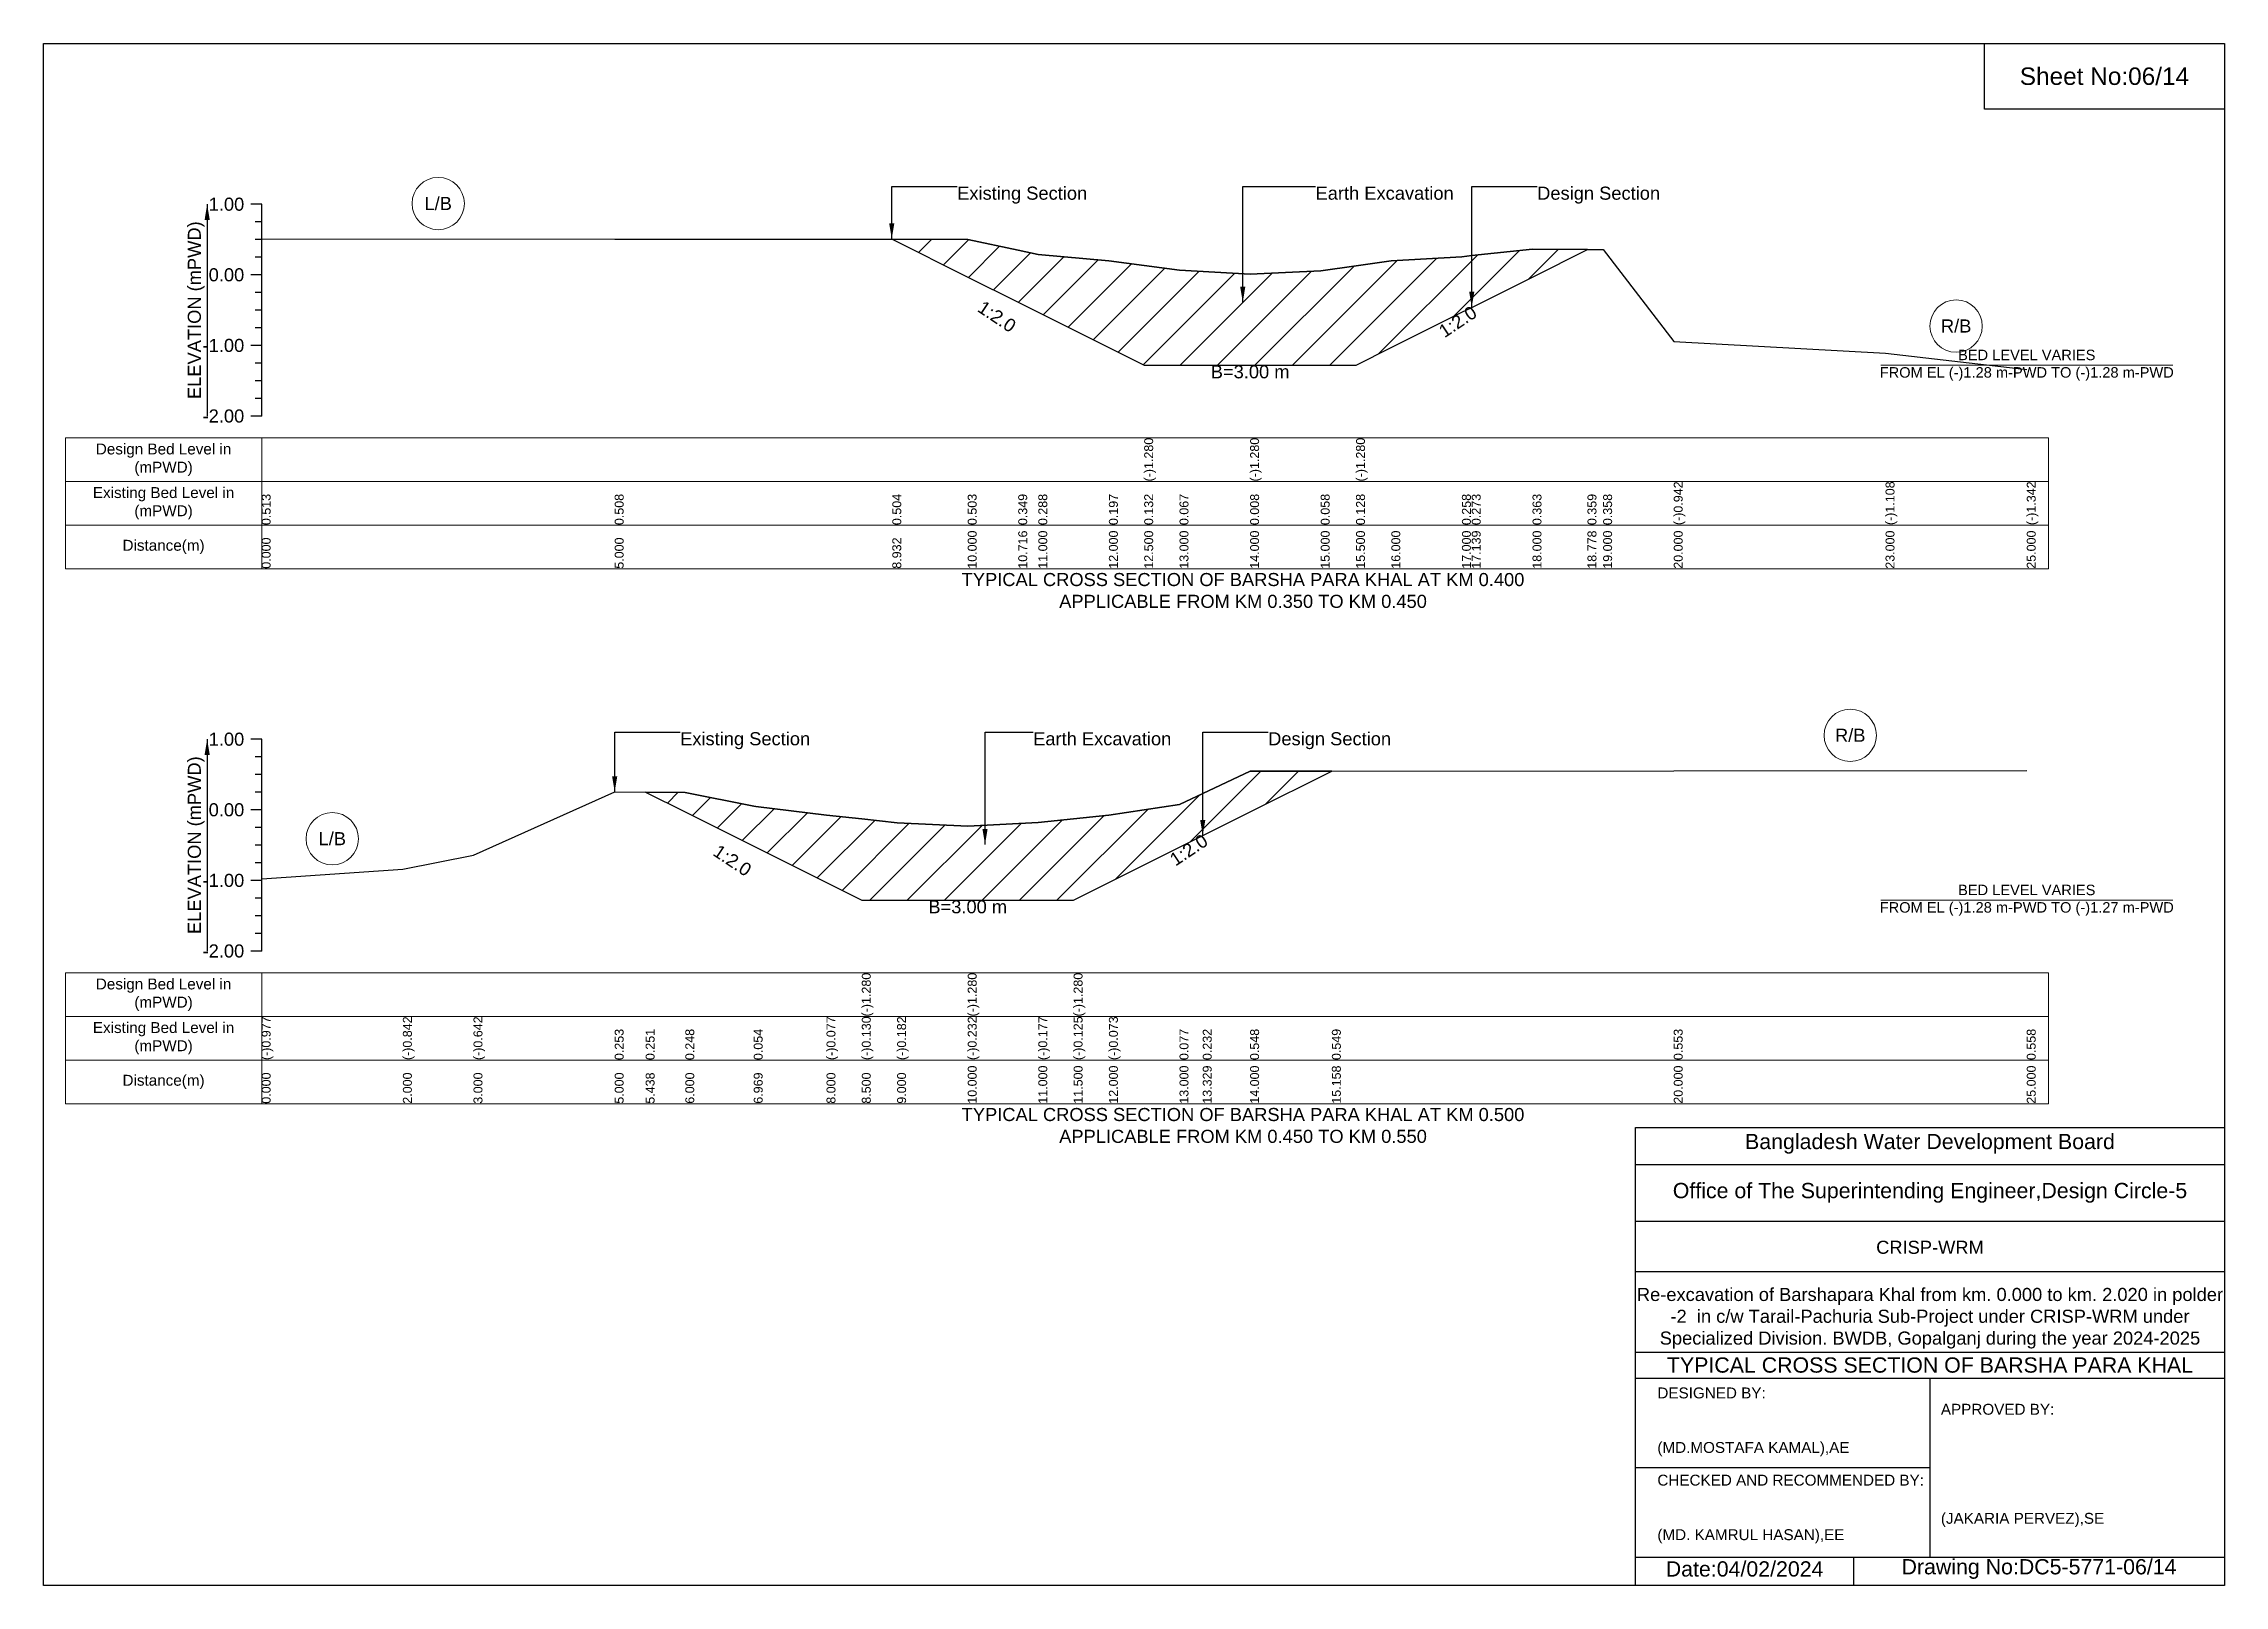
# Model space of a CAD drawing. Header units: inches. Extents: x 91000 to 248000, y -12937 to 0.
# Drawn here: x 150000 to 158000, y -5656 to 0 of the extents above; entities that cross this region are included whole.
import ezdxf

# ---------------------------------------------------------------- set-up
doc = ezdxf.new("R2010")
doc.units = ezdxf.units.IN
doc.header["$LTSCALE"] = 7
doc.header["$MEASUREMENT"] = 0
for name, color, linetype, lineweight in [('Cross section Data Border', 7, 'Continuous', 9), ('Cross Section Labels', 7, 'Continuous', 9), ('Existing_Bed_Level for Xsection', 7, 'Continuous', 25)]:
    doc.layers.add(name, color=color, linetype=linetype, lineweight=lineweight)
doc.styles.get("Standard").update_dxf_attribs({"font": 'arial.ttf'})
doc.dimstyles.get("Standard").update_dxf_attribs({"dimtxt": 0.18, "dimasz": 0.18, "dimexe": 0.18, "dimexo": 0.0625, "dimgap": 0.09, "dimtad": 0, "dimtih": 1, "dimtoh": 1, "dimdec": 4, "dimzin": 0, "dimdsep": 46, "dimtxsty": 'Standard', "dimcen": 0.09, "dimadec": 0, "dimazin": 0, "dimtfac": 1, "dimtdec": 4, "dimtofl": 0, "dimtmove": 0, "dimatfit": 3, "dimfxl": 1, "dimtolj": 1, "dimtzin": 0, "dimarcsym": 0})

msp = doc.modelspace()

# ---------------------------------------------------------------- texts
at = {"attachment_point": 5}
for s, insert, char_height in [('Sheet No:06/14', (157560, -120), 64), ('Bangladesh Water Development Board', (156920, -4036), 56), ('Office of The Superintending Engineer,Design Circle-5', (156920, -4216), 56)]:
    msp.add_mtext(s, dxfattribs=dict(at, insert=insert, char_height=char_height))
for s, insert, char_height, width, attachment_point in [('CRISP-WRM', (156920, -4416), 48, 2240, 5), ('Re-excavation of Barshapara Khal from km. 0.000 to km. 2.020 in polder -2  in c/w Tarail-Pachuria Sub-Project under CRISP-WRM under Specialized Division. BWDB, Gopalganj during the year 2024-2025', (156920, -4676), 48, 2160, 5), ('TYPICAL CROSS SECTION OF BARSHA PARA KHAL', (156920, -4848), 56, 2240, 5), ('DESIGNED BY:^J^J^J(MD.MOSTAFA KAMAL),AE', (155920, -5056), 40, 1120, 4), ('APPROVED BY:^J^J^J^J^J^J(JAKARIA PERVEZ),SE', (156960, -5216), 40, 1120, 4), ('CHECKED AND RECOMMENDED BY:^J^J^J(MD. KAMRUL HASAN),EE', (155920, -5376), 40, 1120, 4), ('Date:04/02/2024', (156240, -5596), 56, 1120, 5), ('Drawing No:DC5-5771-06/14', (157320, -5596), 56, 1760, 5)]:
    msp.add_mtext(s, dxfattribs=dict(insert=insert, char_height=char_height, width=width, attachment_point=attachment_point))
at = {"layer": 'Cross section Data Border', "char_height": 40, "width": 640, "attachment_point": 5}
for s, insert in [('Design Bed Level in (mPWD)', (150440, -1526.4)), ('Existing Bed Level in (mPWD)', (150440, -1686.4)), ('Distance(m)', (150440, -1846.4)), ('Design Bed Level in (mPWD)', (150440, -3489)), ('Existing Bed Level in (mPWD)', (150440, -3649)), ('Distance(m)', (150440, -3809))]:
    msp.add_mtext(s, dxfattribs=dict(at, insert=insert))
at = {"layer": 'Cross Section Labels'}
for s, insert, char_height, attachment_point in [('L/B', (151447.5, -586.7), 48, 5), ('Existing Section', (153351.3, -524.7), 48, 1), ('Earth Excavation', (154666, -524.7), 48, 1), ('Design Section', (155479, -524.7), 48, 1), ('R/B', (157016, -1036.2), 48, 5), ('B=3.00 m', (154426, -1179.9), 48, 2), ('BED LEVEL VARIES ^JFROM EL (-)1.28 m-PWD TO (-)1.28 m-PWD', (157275, -1179.9), 38.4, 5), ('TYPICAL CROSS SECTION OF BARSHA PARA KHAL AT KM 0.400^JAPPLICABLE FROM KM 0.350 TO KM 0.450', (154400, -2006.4), 48, 5), ('Existing Section', (152335, -2526.1), 48, 1), ('Earth Excavation', (153630, -2526.1), 48, 1), ('Design Section', (154492.2, -2526.1), 48, 1), ('R/B', (156627.5, -2537.6), 48, 5), ('L/B', (151059, -2917), 48, 5), ('BED LEVEL VARIES ^JFROM EL (-)1.28 m-PWD TO (-)1.27 m-PWD', (157275, -3142.5), 38.4, 5), ('B=3.00 m', (153390, -3142.5), 48, 2), ('TYPICAL CROSS SECTION OF BARSHA PARA KHAL AT KM 0.500^JAPPLICABLE FROM KM 0.450 TO KM 0.550', (154400, -3969), 48, 5)]:
    msp.add_mtext(s, dxfattribs=dict(at, insert=insert, char_height=char_height, attachment_point=attachment_point))
at = {"layer": 'Cross Section Labels', "char_height": 48, "attachment_point": 2}
for insert, rotation in [((153510.7, -981.3), 326.30993), ((155174.3, -1000.1), 33.69007), ((152540.3, -2976.6), 326.30993), ((154187.5, -2938), 33.69007)]:
    msp.add_mtext('1:2.0', dxfattribs=dict(at, insert=insert, rotation=rotation))
at = {"layer": 'Existing_Bed_Level for Xsection', "char_height": 48, "attachment_point": 6}
for s, insert in [('1.00', (150736, -589.4)), ('0.00', (150736, -848.4)), ('-1.00', (150736, -1107.4)), ('-2.00', (150736, -1366.4)), ('1.00', (150736, -2552)), ('0.00', (150736, -2811)), ('-1.00', (150736, -3070)), ('-2.00', (150736, -3329))]:
    msp.add_mtext(s, dxfattribs=dict(at, insert=insert))
at = {"layer": 'Existing_Bed_Level for Xsection', "rotation": 90}
for s, insert, char_height, attachment_point in [('ELEVATION (mPWD)', (150560, -977.9), 48, 5), ('(-)1.280', (154037.5, -1606.4), 32.8, 1), ('(-)1.280', (154426, -1606.4), 32.8, 1), ('(-)1.280', (154814.5, -1606.4), 32.8, 1), ('0.513', (150800, -1766.4), 32.8, 1), ('0.508', (152095, -1766.4), 32.8, 1), ('0.504', (153113.4, -1766.4), 32.8, 1), ('0.503', (153390, -1766.4), 32.8, 1), ('0.349', (153575.4, -1766.4), 32.8, 1), ('0.288', (153649, -1766.4), 32.8, 1), ('0.197', (153908, -1766.4), 32.8, 1), ('0.132', (154037.5, -1766.4), 32.8, 1), ('0.067', (154167, -1766.4), 32.8, 1), ('0.008', (154426, -1766.4), 32.8, 1), ('0.058', (154685, -1766.4), 32.8, 1), ('0.128', (154814.5, -1766.4), 32.8, 1), ('0.258', (155203, -1766.4), 32.8, 1), ('0.273', (155239, -1766.4), 32.8, 1), ('0.363', (155462, -1766.4), 32.8, 1), ('0.359', (155663.6, -1766.4), 32.8, 1), ('0.358', (155721, -1766.4), 32.8, 1), ('(-)0.942', (155980, -1766.4), 32.8, 1), ('(-)1.108', (156757, -1766.4), 32.8, 1), ('(-)1.342', (157275, -1766.4), 32.8, 1), ('0.000', (150800, -1926.4), 32.8, 1), ('5.000', (152095, -1926.4), 32.8, 1), ('8.932', (153113.4, -1926.4), 32.8, 1), ('10.000', (153390, -1926.4), 32.8, 1), ('10.716', (153575.4, -1926.4), 32.8, 1), ('11.000', (153649, -1926.4), 32.8, 1), ('12.000', (153908, -1926.4), 32.8, 1), ('12.500', (154037.5, -1926.4), 32.8, 1), ('13.000', (154167, -1926.4), 32.8, 1), ('14.000', (154426, -1926.4), 32.8, 1), ('15.000', (154685, -1926.4), 32.8, 1), ('15.500', (154814.5, -1926.4), 32.8, 1), ('16.000', (154944, -1926.4), 32.8, 1), ('17.000', (155203, -1926.4), 32.8, 1), ('17.139', (155239, -1926.4), 32.8, 1), ('18.000', (155462, -1926.4), 32.8, 1), ('18.778', (155663.6, -1926.4), 32.8, 1), ('19.000', (155721, -1926.4), 32.8, 1), ('20.000', (155980, -1926.4), 32.8, 1), ('23.000', (156757, -1926.4), 32.8, 1), ('25.000', (157275, -1926.4), 32.8, 1), ('ELEVATION (mPWD)', (150560, -2940.5), 48, 5), ('(-)1.280', (153001.5, -3569), 32.8, 1), ('(-)1.280', (153390, -3569), 32.8, 1), ('(-)1.280', (153778.5, -3569), 32.8, 1), ('(-)0.977', (150800, -3729), 32.8, 1), ('(-)0.842', (151318, -3729), 32.8, 1), ('(-)0.642', (151577, -3729), 32.8, 1), ('(-)0.077', (152872, -3729), 32.8, 1), ('(-)0.130', (153001.5, -3729), 32.8, 1), ('(-)0.182', (153131, -3729), 32.8, 1), ('(-)0.232', (153390, -3729), 32.8, 1), ('(-)0.177', (153649, -3729), 32.8, 1), ('(-)0.125', (153778.5, -3729), 32.8, 1), ('(-)0.073', (153908, -3729), 32.8, 1), ('0.253', (152095, -3729), 32.8, 1), ('0.251', (152208.5, -3729), 32.8, 1), ('0.248', (152354, -3729), 32.8, 1), ('0.054', (152605, -3729), 32.8, 1), ('0.077', (154167, -3729), 32.8, 1), ('0.232', (154252.2, -3729), 32.8, 1), ('0.548', (154426, -3729), 32.8, 1), ('0.549', (154725.9, -3729), 32.8, 1), ('0.553', (155980, -3729), 32.8, 1), ('0.558', (157275, -3729), 32.8, 1), ('10.000', (153390, -3889), 32.8, 1), ('11.000', (153649, -3889), 32.8, 1), ('11.500', (153778.5, -3889), 32.8, 1), ('12.000', (153908, -3889), 32.8, 1), ('13.000', (154167, -3889), 32.8, 1), ('13.329', (154252.2, -3889), 32.8, 1), ('14.000', (154426, -3889), 32.8, 1), ('15.158', (154725.9, -3889), 32.8, 1), ('20.000', (155980, -3889), 32.8, 1), ('25.000', (157275, -3889), 32.8, 1), ('0.000', (150800, -3889), 32.8, 1), ('2.000', (151318, -3889), 32.8, 1), ('3.000', (151577, -3889), 32.8, 1), ('5.000', (152095, -3889), 32.8, 1), ('5.438', (152208.5, -3889), 32.8, 1), ('6.000', (152354, -3889), 32.8, 1), ('6.969', (152605, -3889), 32.8, 1), ('8.000', (152872, -3889), 32.8, 1), ('8.500', (153001.5, -3889), 32.8, 1), ('9.000', (153131, -3889), 32.8, 1)]:
    msp.add_mtext(s, dxfattribs=dict(at, insert=insert, char_height=char_height, attachment_point=attachment_point))

# ---------------------------------------------------------------- hatches: boundary and pattern name
at = {"layer": 'Existing_Bed_Level for Xsection'}
h = msp.add_hatch(dxfattribs=at)
h.set_pattern_fill('ANSI31', color=256, scale=777, style=0)
h.paths.add_polyline_path([(153113.4, -717.9), (153390, -856.2), (153575.4, -948.9), (153649, -985.7), (153908, -1115.2), (154037.5, -1179.9), (154167, -1179.9), (154426, -1179.9), (154685, -1179.9), (154814.5, -1179.9), (154944, -1115.2), (155203, -985.7), (155239, -967.7), (155462, -856.2), (155663.6, -755.4), (155462, -754.4), (155239, -777.8), (155203, -781.6), (154944, -797.4), (154814.5, -815.4), (154685, -833.4), (154426, -846.3), (154167, -831.1), (154037.5, -814.2), (153908, -797.4), (153649, -773.8), (153575.4, -758), (153390, -718.1)])
h = msp.add_hatch(dxfattribs=at)
h.set_pattern_fill('ANSI31', color=256, scale=777, style=0)
h.paths.add_polyline_path([(152208.5, -2746), (152354, -2818.7), (152605, -2944.2), (152613, -2948.2), (152872, -3077.7), (153001.5, -3142.5), (153131, -3142.5), (153390, -3142.5), (153649, -3142.5), (153778.5, -3142.5), (153908, -3077.7), (154167, -2948.2), (154252.2, -2905.6), (154426, -2818.7), (154725.9, -2668.8), (154426, -2669), (154252.2, -2750.9), (154167, -2791), (153908, -2829.9), (153778.5, -2843.3), (153649, -2856.8), (153390, -2871), (153131, -2858.1), (153001.5, -2844.5), (152872, -2830.9), (152613, -2798.5), (152605, -2796.9), (152354, -2746.7)])

# ---------------------------------------------------------------- linework, layer by layer
for points in [[(150000, 0), (158000, 0), (158000, -5656), (150000, -5656)], [(157120, 0), (158000, 0), (158000, -240), (157120, -240)]]:
    msp.add_lwpolyline(points, close=True)
for points in [[(155840, -5656), (155840, -3976), (158000, -3976)], [(155840, -4112), (158000, -4112)], [(155840, -4320), (158000, -4320)], [(155840, -4504), (158000, -4504)], [(155840, -4800), (158000, -4800)], [(155840, -4896), (158000, -4896)], [(156920, -4896), (156920, -5552)], [(155840, -5224), (156920, -5224)], [(155840, -5552), (158000, -5552)], [(156640, -5552), (156640, -5656)]]:
    msp.add_lwpolyline(points)
at = {"layer": 'Cross section Data Border'}
for points in [[(150080, -1446.4), (157355, -1446.4), (157355, -1926.4), (150080, -1926.4)], [(150080, -3409), (157355, -3409), (157355, -3889), (150080, -3889)]]:
    msp.add_lwpolyline(points, close=True, dxfattribs=at)
for points in [[(150800, -1446.4), (150800, -1926.4)], [(150080, -1606.4), (157355, -1606.4)], [(150080, -1766.4), (157355, -1766.4)], [(150800, -3409), (150800, -3889)], [(150080, -3569), (157355, -3569)], [(150080, -3729), (157355, -3729)]]:
    msp.add_lwpolyline(points, dxfattribs=at)
at = {"layer": 'Cross Section Labels'}
for points in [[(156739.2, -1179.9), (157810.8, -1179.9)], [(156739.2, -3142.5), (157810.8, -3142.5)]]:
    msp.add_lwpolyline(points, dxfattribs=at)
for centre in [(151447.5, -586.7), (157016, -1036.2), (156627.5, -2537.6), (151059, -2917)]:
    msp.add_circle(centre, 96, dxfattribs=at)
at = {"layer": 'Existing_Bed_Level for Xsection'}
for points in [[(150800, -589.4), (150760, -589.4)], [(150800, -1366.4), (150800, -1107.4), (150800, -848.4), (150800, -589.4)], [(150800, -654.2), (150776, -654.2)], [(150800, -718.9), (150776, -718.9)], [(150800, -715.6), (152095, -716.8), (153113.4, -717.9), (153390, -718.1), (153575.4, -758), (153649, -773.8), (153908, -797.4), (154037.5, -814.2), (154037.5, -814.2), (154167, -831.1), (154426, -846.3), (154426, -846.3), (154685, -833.4), (154814.5, -815.4), (154814.5, -815.4), (154944, -797.4), (155203, -781.6), (155239, -777.8), (155462, -754.4), (155663.6, -755.4), (155721, -755.7), (155980, -1092.4), (156757, -1135.4), (157275, -1196)], [(150800, -783.7), (150776, -783.7)], [(150800, -848.4), (150760, -848.4)], [(150800, -913.2), (150776, -913.2)], [(150800, -977.9), (150776, -977.9)], [(150800, -1107.4), (150760, -1107.4)], [(150800, -1042.7), (150776, -1042.7)], [(150800, -1172.2), (150776, -1172.2)], [(150800, -1236.9), (150776, -1236.9)], [(150800, -1301.7), (150776, -1301.7)], [(150800, -1366.4), (150760, -1366.4)], [(150800, -2552), (150760, -2552)], [(150800, -3329), (150800, -3070), (150800, -2811), (150800, -2552)], [(150800, -2616.7), (150776, -2616.7)], [(150800, -2681.5), (150776, -2681.5)], [(150800, -3064), (151318, -3029), (151577, -2977.2), (152095, -2745.4), (152208.5, -2746), (152354, -2746.7), (152605, -2796.9), (152613, -2798.5), (152872, -2830.9), (153001.5, -2844.5), (153001.5, -2844.5), (153131, -2858.1), (153390, -2871), (153390, -2871), (153649, -2856.8), (153778.5, -2843.3), (153778.5, -2843.3), (153908, -2829.9), (154167, -2791), (154252.2, -2750.9), (154426, -2669), (154725.9, -2668.8), (155980, -2667.7), (157275, -2666.4)], [(150800, -2746.2), (150776, -2746.2)], [(150800, -2811), (150760, -2811)], [(150800, -2875.7), (150776, -2875.7)], [(150800, -2940.5), (150776, -2940.5)], [(150800, -3005.2), (150776, -3005.2)], [(150800, -3070), (150760, -3070)], [(150800, -3134.7), (150776, -3134.7)], [(150800, -3199.5), (150776, -3199.5)], [(150800, -3264.2), (150776, -3264.2)], [(150800, -3329), (150760, -3329)]]:
    msp.add_lwpolyline(points, dxfattribs=at)
for points in [[(153113.4, -717.9), (153113.4, -717.9), (153390, -856.2), (153575.4, -948.9), (153649, -985.7), (153908, -1115.2), (154037.5, -1179.9), (154037.5, -1179.9), (154167, -1179.9), (154426, -1179.9), (154426, -1179.9), (154685, -1179.9), (154814.5, -1179.9), (154814.5, -1179.9), (154944, -1115.2), (155203, -985.7), (155239, -967.7), (155462, -856.2), (155663.6, -755.4), (155663.6, -755.4), (155663.6, -755.4), (155462, -754.4), (155239, -777.8), (155203, -781.6), (154944, -797.4), (154814.5, -815.4), (154814.5, -815.4), (154685, -833.4), (154426, -846.3), (154426, -846.3), (154167, -831.1), (154037.5, -814.2), (154037.5, -814.2), (153908, -797.4), (153649, -773.8), (153575.4, -758), (153390, -718.1), (153113.4, -717.9)], [(152208.5, -2746), (152354, -2818.7), (152605, -2944.2), (152613, -2948.2), (152872, -3077.7), (153001.5, -3142.5), (153001.5, -3142.5), (153131, -3142.5), (153390, -3142.5), (153390, -3142.5), (153649, -3142.5), (153778.5, -3142.5), (153778.5, -3142.5), (153908, -3077.7), (154167, -2948.2), (154252.2, -2905.6), (154426, -2818.7), (154725.9, -2668.8), (154725.9, -2668.8), (154725.9, -2668.8), (154426, -2669), (154252.2, -2750.9), (154167, -2791), (153908, -2829.9), (153778.5, -2843.3), (153778.5, -2843.3), (153649, -2856.8), (153390, -2871), (153390, -2871), (153131, -2858.1), (153001.5, -2844.5), (153001.5, -2844.5), (152872, -2830.9), (152613, -2798.5), (152605, -2796.9), (152354, -2746.7)]]:
    msp.add_lwpolyline(points, close=True, dxfattribs=at)

msp.set_redraw_order([(e.dxf.handle, doc.entitydb.next_handle()) for e in msp.query("TEXT MTEXT ATTDEF DIMENSION ARC_DIMENSION")])  # texts and dimensions are drawn at this point

# ---------------------------------------------------------------- leaders
at = {"layer": 'Cross Section Labels', "annotation_type": 0, "has_hookline": 1, "hookline_direction": 0}
for points, text_width in [([(153111.3, -716.8), (153111.3, -524.7), (153351.2, -524.7)], 467.2), ([(154399, -949.2), (154399, -524.7), (154665.9, -524.7)], 497), ([(155239, -967.7), (155239, -524.7), (155478.9, -524.7)], 441.2), ([(152095, -2745.4), (152095, -2526.1), (152334.9, -2526.1)], 467.2), ([(153453.5, -2938.2), (153453.5, -2526.1), (153629.9, -2526.1)], 497), ([(154252.2, -2905.6), (154252.2, -2526.1), (154492.1, -2526.1)], 441.2)]:
    msp.add_leader(points, dimstyle='Standard', override={"dimasz": 57.6}, dxfattribs=dict(at, text_width=text_width))
at = {"layer": 'Existing_Bed_Level for Xsection'}
for points in [[(150600, -589.4), (150600, -1366.4)], [(150600, -2552), (150600, -3329)]]:
    msp.add_leader(points, dimstyle='Standard', override={"dimasz": 57.6}, dxfattribs=at)

doc.saveas('drawing.dxf')
